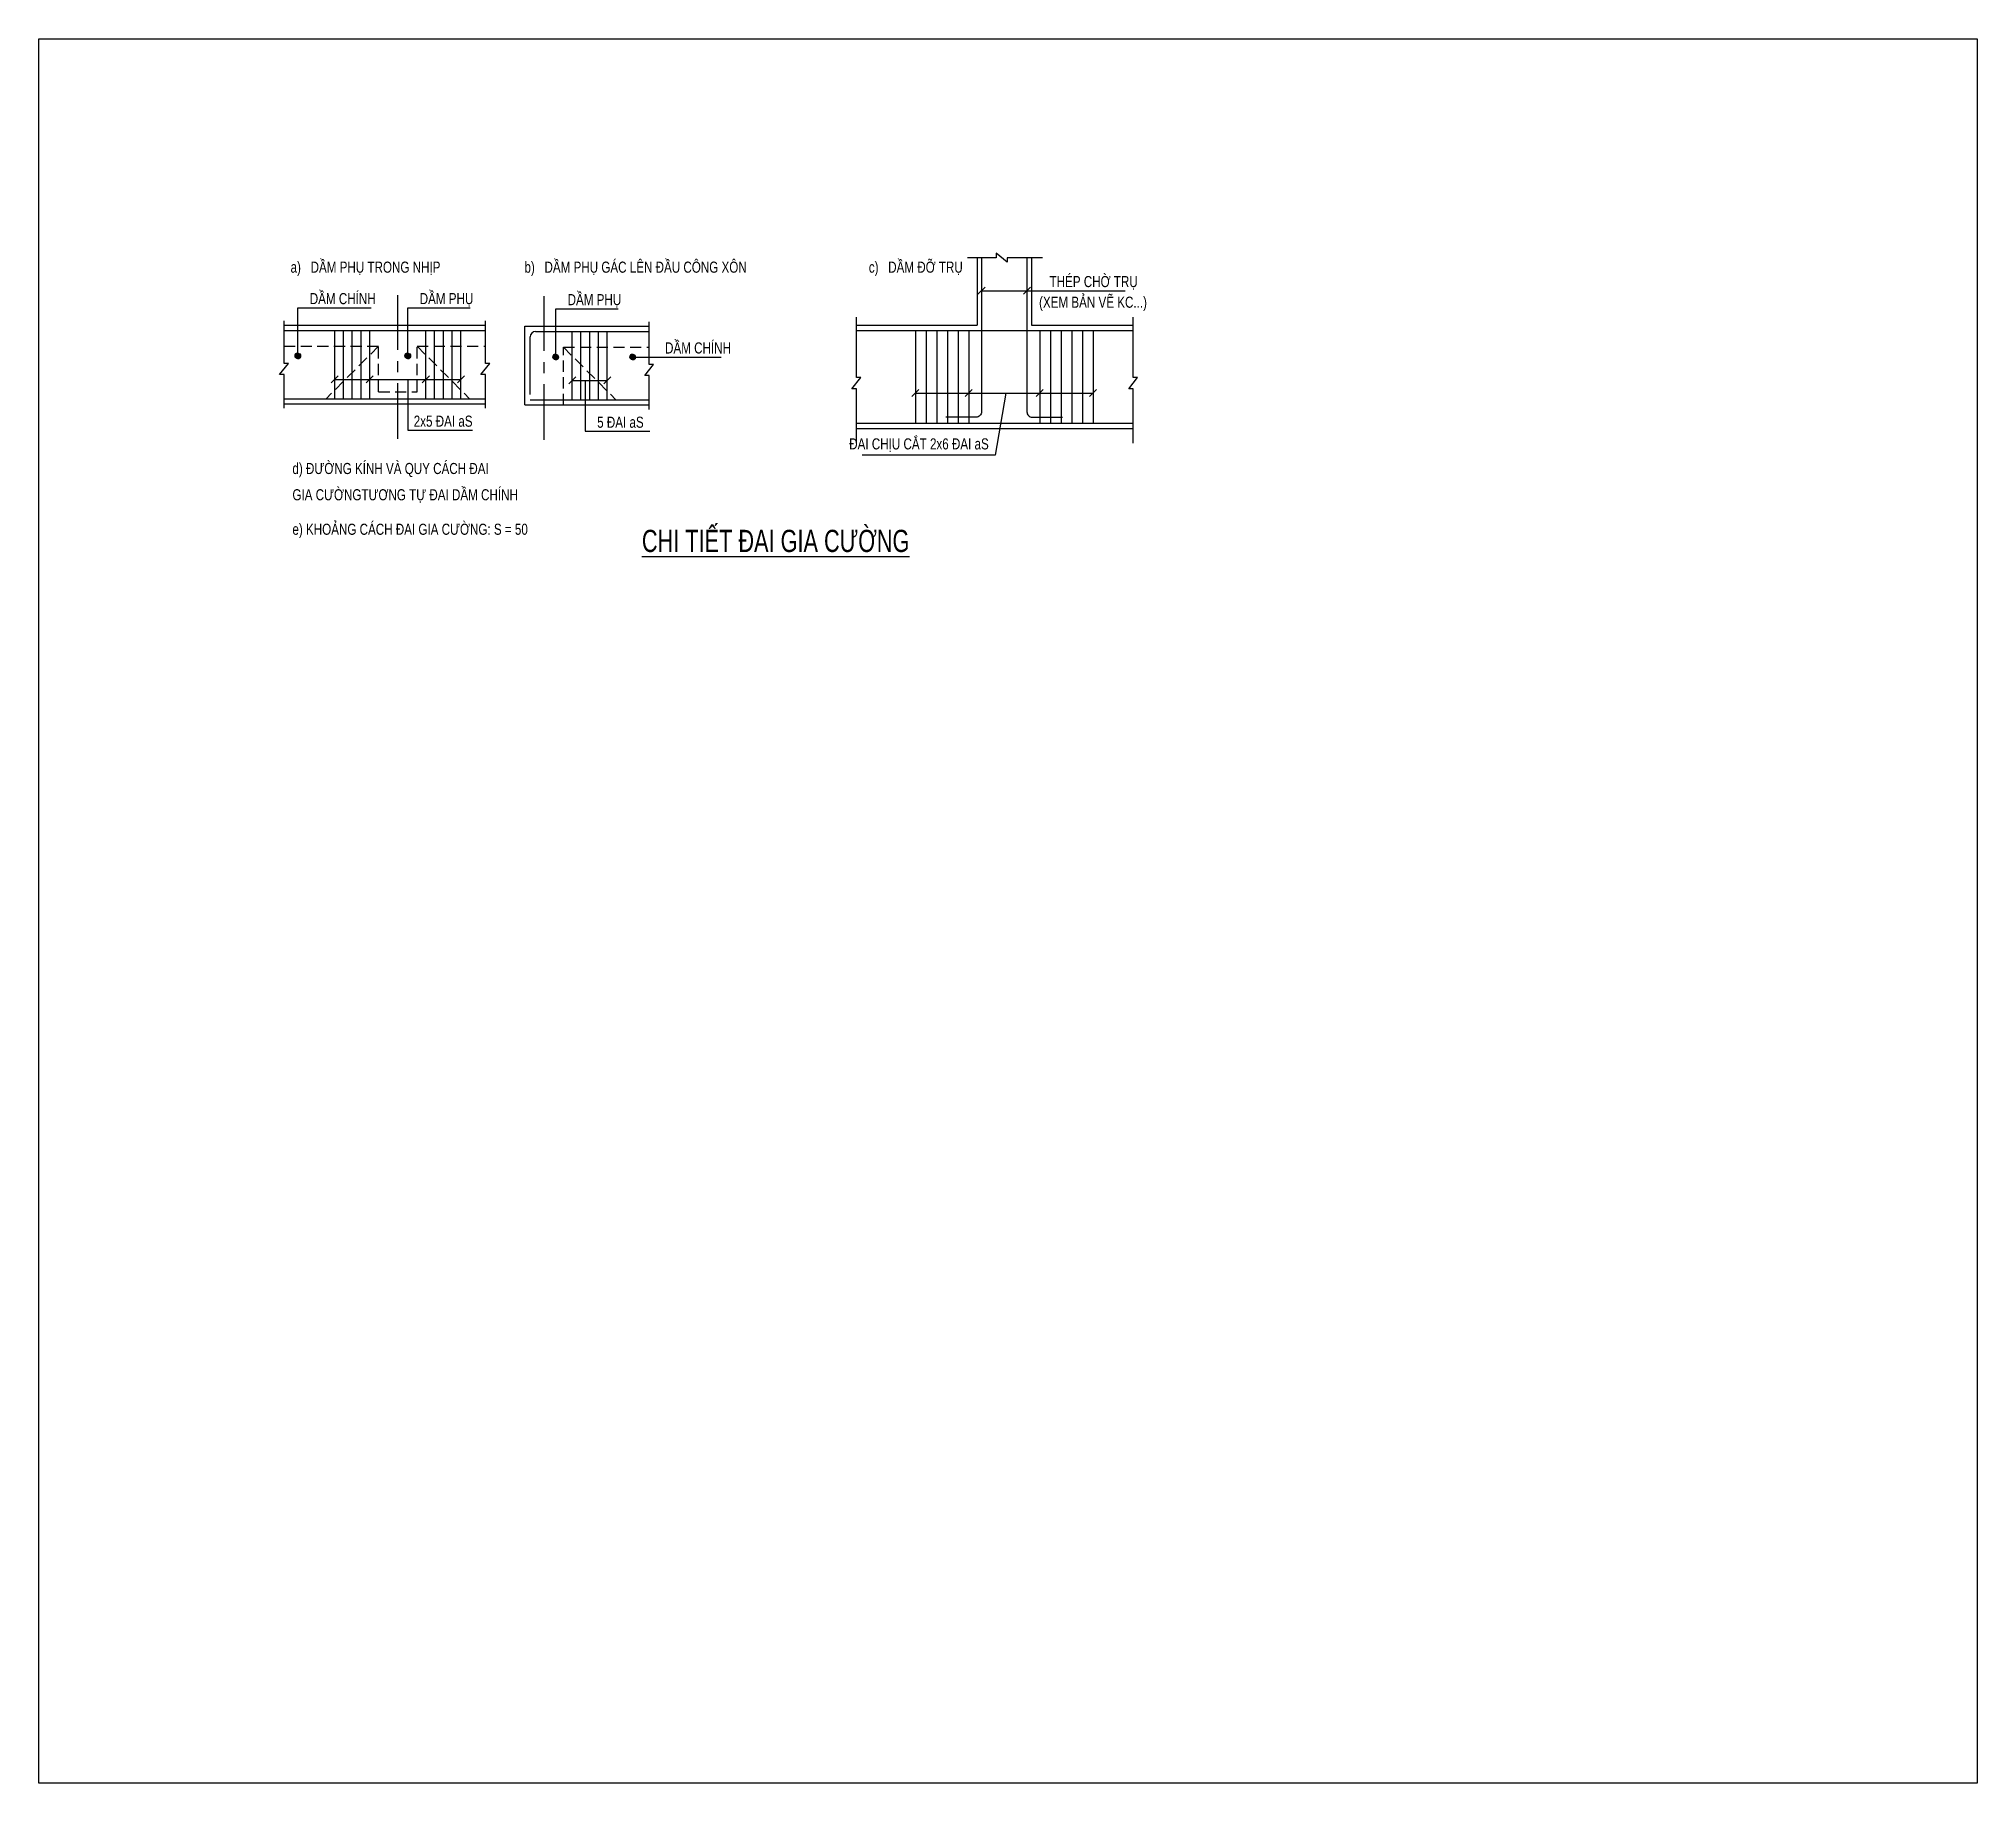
# Model space of a CAD drawing. Header units: millimetres. Extents: x -25284 to 100333, y 0 to 76881.
# Drawn here: x 78504 to 100333, y 45371 to 65014 of the extents above; entities that cross this region are included whole.
import ezdxf
from ezdxf.enums import TextEntityAlignment as Align

# ---------------------------------------------------------------- set-up
doc = ezdxf.new("R2010")
doc.units = ezdxf.units.MM
doc.header["$LTSCALE"] = 500
doc.header["$MEASUREMENT"] = 0
doc.linetypes.add('CENTER', pattern=[2, 1.25, -0.25, 0.25, -0.25])
doc.linetypes.add('HIDDEN', pattern=[0.375, 0.25, -0.125])
for name, color, linetype in [('AXIS', 5, 'CENTER'), ('BORDER', 3, 'Continuous'), ('CHI', 1, 'Continuous'), ('KCS_BORDER', 3, 'Continuous'), ('KCS_CHI', 1, 'Continuous'), ('KCS_HATCH', 201, 'Continuous'), ('KCS_HIDDEN', 8, 'HIDDEN'), ('KCS_STEEL', 4, 'Continuous'), ('KCS_TEXT', 2, 'Continuous'), ('KCS_TEXT_TCK', 3, 'Continuous'), ('STEEL', 4, 'Continuous')]:
    doc.layers.add(name, color=color, linetype=linetype)
doc.styles.add('KCS_SMTEXT', font='arial.ttf', dxfattribs={"width": 0.7})

msp = doc.modelspace()

# ---------------------------------------------------------------- texts
at = {"layer": 'KCS_TEXT', "style": 'KCS_SMTEXT', "width": 0.75}
for s, p in [('a)   DẦM PHỤ TRONG NHỊP  ', (81339.4, 62380)), ('b)   DẦM PHỤ GÁC LÊN ĐẦU CÔNG XÔN', (83973.2, 62380)), ('c)   DẦM ĐỠ TRỤ ', (87851.2, 62380)), ('THÉP CHỜ TRỤ', (89886.5, 62217.8)), ('  DẦM CHÍNH', (81482.8, 62025.9)), ('  DẦM PHỤ', (82720.9, 62025.9)), ('  DẦM PHỤ', (84386.5, 62014.2)), ('(XEM BẢN VẼ KC...)', (89768.2, 61985.6)), ('  DẦM CHÍNH', (85483.8, 61470.3)), ('ĐAI CHỊU CẮT 2x6 ĐAI aS', (87630.2, 60390.1)), ('d) ĐƯỜNG KÍNH VÀ QUY CÁCH ĐAI ', (81360.3, 60112.9)), ('GIA CƯỜNGTƯƠNG TỰ ĐAI DẦM CHÍNH', (81360.3, 59817.2)), ('e) KHOẢNG CÁCH ĐAI GIA CƯỜNG: S = 50', (81360.3, 59428.8))]:
    msp.add_text(s, height=125, dxfattribs=at).set_placement(p)
for s, p in [('2x5 ĐAI aS', (83057.5, 60645.9)), ('5 ĐAI aS', (85053.8, 60634.2))]:
    msp.add_text(s, height=125, dxfattribs=at).set_placement(p, align=Align.CENTER)
at = {"layer": 'KCS_TEXT_TCK', "color": 4, "style": 'KCS_SMTEXT', "width": 0.7}
msp.add_text('%%UCHI TIẾT ĐAI GIA CƯỜNG', height=250, dxfattribs=at).set_placement((85295.8, 59234.9))

# ---------------------------------------------------------------- hatches: boundary and pattern name
at = {"layer": 'KCS_HATCH'}
h = msp.add_hatch(dxfattribs=at)
h.set_pattern_fill('ANSI31', color=256, scale=1.971432, style=0)
h.set_pattern_definition([(45, (20511.69748, 66819.31546), (-0.1742515808, 0.1742515808), [])])
h.paths.add_polyline_path([(81452.8, 61442.5, 1), (81389.8, 61442.5, 1)])
h = msp.add_hatch(dxfattribs=at)
h.set_pattern_fill('ANSI31', color=256, scale=1.971432, style=0)
h.set_pattern_definition([(45, (21749.81638, 66819.31546), (-0.1742515808, 0.1742515808), [])])
h.paths.add_polyline_path([(82691, 61442.5, 1), (82627.9, 61442.5, 1)])
h = msp.add_hatch(dxfattribs=at)
h.set_pattern_fill('ANSI31', color=256, scale=1.971432, style=0)
h.set_pattern_definition([(45, (23415.43107, 66807.6551), (-0.1742515808, 0.1742515808), [])])
h.paths.add_polyline_path([(84356.6, 61430.9, 1), (84293.5, 61430.9, 1)])
h = msp.add_hatch(dxfattribs=at)
h.set_pattern_fill('ANSI31', color=256, scale=1.971432, style=0)
h.set_pattern_definition([(45, (24283.02823, 66807.6551), (-0.1742515808, 0.1742515808), [])])
h.paths.add_polyline_path([(85224.2, 61430.9, 1), (85161.1, 61430.9, 1)])

# ---------------------------------------------------------------- linework, layer by layer
at = {"layer": 'AXIS'}
for p, q in [((82547.1, 60510.4), (82547.1, 62126.5)), ((84195.2, 60498.8), (84195.2, 62114.8))]:
    msp.add_line(p, q, dxfattribs=at)
at = {"layer": 'BORDER'}
for p, q in [((81265.7, 61789.3), (83532.8, 61789.3)), ((83978.4, 61777.6), (85378.1, 61777.6)), ((83978.4, 60890.5), (83978.4, 61777.6)), ((81265.7, 60902.1), (83532.8, 60902.1)), ((83978.4, 60890.5), (85378.1, 60890.5))]:
    msp.add_line(p, q, dxfattribs=at)
at = {"layer": 'BORDER', "linetype": 'HIDDEN'}
for p, q in [((81265.7, 61552.7), (82330.3, 61552.7)), ((82330.3, 61040.1), (82330.3, 61552.7)), ((82764, 61552.7), (83532.8, 61552.7)), ((82764, 61040.1), (82764, 61552.7)), ((84412.1, 61541.1), (85378.1, 61541.1)), ((84412.1, 60890.5), (84412.1, 61541.1)), ((82330.3, 61040.1), (82764, 61040.1))]:
    msp.add_line(p, q, dxfattribs=at)
at = {"layer": 'BORDER', "color": 1}
for points in [[(81265.7, 60852.9), (81265.7, 61234.8), (81216.4, 61234.8), (81315, 61358), (81265.7, 61358), (81265.7, 61838.6)], [(83532.8, 60852.9), (83532.8, 61234.8), (83483.5, 61234.8), (83582.1, 61358), (83532.8, 61358), (83532.8, 61838.6)], [(85378.1, 60841.2), (85378.1, 61223.2), (85328.8, 61223.2), (85427.4, 61346.4), (85378.1, 61346.4), (85378.1, 61826.9)]]:
    msp.add_lwpolyline(points, dxfattribs=at)
at = {"layer": 'CHI'}
for p, q in [((81421.3, 61986.4), (82248.5, 61986.4)), ((81421.3, 61442.5), (81421.3, 61986.4)), ((82659.4, 61986.4), (83362.3, 61986.4)), ((82659.4, 61442.5), (82659.4, 61986.4)), ((84325, 61974.8), (85027.9, 61974.8)), ((84325, 61430.9), (84325, 61974.8)), ((85192.6, 61430.9), (86187.3, 61430.9)), ((81837.4, 61178.1), (83256.8, 61178.1)), ((82659.4, 61178.1), (82659.4, 60606.4)), ((84510.6, 61166.5), (84904.9, 61166.5)), ((84655.7, 61166.5), (84655.7, 60594.8)), ((82659.4, 60606.4), (83388.8, 60606.4)), ((84655.7, 60594.8), (85385.2, 60594.8))]:
    msp.add_line(p, q, dxfattribs=at)
at = {"layer": 'CHI', "color": 3}
for p, q in [((81798, 61138.7), (81876.8, 61217.6)), ((82192.3, 61138.7), (82271.1, 61217.6)), ((82823.1, 61138.7), (82902, 61217.6)), ((83217.4, 61138.7), (83296.3, 61217.6)), ((84471.2, 61127.1), (84550.1, 61205.9)), ((84865.5, 61127.1), (84944.4, 61205.9))]:
    msp.add_line(p, q, dxfattribs=at)
at = {"layer": 'CHI'}
for centre in [(81421.3, 61442.5), (82659.4, 61442.5), (84325, 61430.9), (85192.6, 61430.9)]:
    msp.add_circle(centre, 31.5, dxfattribs=at)
at = {"layer": 'KCS_BORDER'}
for p, q in [((87710.7, 61789.3), (89070.1, 61789.3)), ((89681.5, 61789.3), (90827.7, 61789.3)), ((87710.7, 60625.2), (90827.7, 60625.2)), ((89075.8, 60625.2), (89675.8, 60625.2))]:
    msp.add_line(p, q, dxfattribs=at)
at = {"layer": 'KCS_BORDER', "color": 1}
for points in [[(89805.9, 62549.4), (89408.7, 62549.4), (89408.7, 62499.4), (89283.7, 62599.4), (89283.7, 62549.4), (88962.9, 62549.4)], [(87710.7, 60459.6), (87710.7, 61074.2), (87660.7, 61074.2), (87760.7, 61199.2), (87710.7, 61199.2), (87710.7, 61879)], [(90827.7, 60459.6), (90827.7, 61074.2), (90777.7, 61074.2), (90877.7, 61199.2), (90827.7, 61199.2), (90827.7, 61879)]]:
    msp.add_lwpolyline(points, dxfattribs=at)
at = {"layer": 'KCS_BORDER'}
for points in [[(89070.1, 62549.4), (89070.1, 61789.3)], [(89681.5, 62549.4), (89681.5, 61789.3)]]:
    msp.add_lwpolyline(points, dxfattribs=at)
at = {"layer": 'KCS_CHI', "color": 3}
for p, q in [((89080.1, 62137.8), (89160.1, 62217.8)), ((89591.5, 62137.8), (89671.5, 62217.8)), ((88335.8, 60985.2), (88415.8, 61065.2)), ((88935.8, 60985.2), (89015.8, 61065.2)), ((89735.8, 60985.2), (89815.8, 61065.2)), ((90335.8, 60985.2), (90415.8, 61065.2))]:
    msp.add_line(p, q, dxfattribs=at)
at = {"layer": 'KCS_CHI'}
for p, q in [((89120.1, 62177.8), (90739, 62177.8)), ((88375.8, 61025.2), (90375.8, 61025.2))]:
    msp.add_line(p, q, dxfattribs=at)
msp.add_lwpolyline([(89395.8, 61025.2), (89275.8, 60325.2), (87775.8, 60325.2)], dxfattribs=at)
at = {"layer": 'KCS_HATCH'}
msp.add_lwpolyline([(78503.7, 65014.3), (100333.3, 65014.3), (100333.3, 45370.8), (78503.7, 45370.8)], close=True, dxfattribs=at)
at = {"layer": 'KCS_HIDDEN'}
for p, q in [((82330.3, 61552.7), (81738.8, 60961.3)), ((82764, 61552.7), (83355.4, 60961.3)), ((84412.1, 61541.1), (85003.5, 60949.6))]:
    msp.add_line(p, q, dxfattribs=at)
at = {"layer": 'KCS_STEEL'}
for p, q in [((87710.7, 61729.3), (90827.7, 61729.3)), ((88375.8, 61729.3), (88375.8, 60685.2)), ((88475.8, 61729.3), (90827.7, 61729.3)), ((88495.8, 61729.3), (88495.8, 60685.2)), ((88615.8, 61729.3), (88615.8, 60685.2)), ((88735.8, 61729.3), (88735.8, 60685.2)), ((88855.8, 61729.3), (88855.8, 60685.2)), ((88975.8, 61729.3), (88975.8, 60685.2)), ((89775.8, 61729.3), (89775.8, 60685.2)), ((89895.8, 61729.3), (89895.8, 60685.2)), ((90015.8, 61729.3), (90015.8, 60685.2)), ((90135.8, 61729.3), (90135.8, 60685.2)), ((90255.8, 61729.3), (90255.8, 60685.2)), ((90375.8, 61729.3), (90375.8, 60685.2)), ((87710.7, 60685.2), (90827.7, 60685.2))]:
    msp.add_line(p, q, dxfattribs=at)
for points in [[(89120.1, 62549.4), (89120.1, 60813.2, -0.4142136), (89060.1, 60753.2), (88720.1, 60753.2)], [(89631.5, 62549.4), (89631.5, 60813.2, 0.4142136), (89691.5, 60753.2), (90031.5, 60753.2)]]:
    msp.add_lwpolyline(points, format="xyb", dxfattribs=at)
at = {"layer": 'STEEL'}
for p, q in [((81265.7, 61730.1), (83532.8, 61730.1)), ((81837.4, 60961.3), (81837.4, 61730.1)), ((81936, 60961.3), (81936, 61730.1)), ((82034.5, 60961.3), (82034.5, 61730.1)), ((82133.1, 60961.3), (82133.1, 61730.1)), ((82231.7, 60961.3), (82231.7, 61730.1)), ((82862.5, 60961.3), (82862.5, 61730.1)), ((82961.1, 60961.3), (82961.1, 61730.1)), ((83059.7, 60961.3), (83059.7, 61730.1)), ((83158.3, 60961.3), (83158.3, 61730.1)), ((83256.8, 60961.3), (83256.8, 61730.1)), ((84037.5, 61008.8), (84037.5, 61659.3)), ((84096.6, 61718.5), (85378.1, 61718.5)), ((84510.6, 60949.6), (84510.6, 61718.5)), ((84609.2, 60949.6), (84609.2, 61718.5)), ((84707.8, 60949.6), (84707.8, 61718.5)), ((84806.4, 60949.6), (84806.4, 61718.5)), ((84904.9, 60949.6), (84904.9, 61718.5)), ((81265.7, 60961.3), (83532.8, 60961.3)), ((84037.5, 60949.6), (85378.1, 60949.6))]:
    msp.add_line(p, q, dxfattribs=at)
msp.add_arc((84096.6, 61659.3), 59.1, 90, 180, dxfattribs=at)

msp.set_redraw_order([(e.dxf.handle, doc.entitydb.next_handle()) for e in msp.query("TEXT MTEXT ATTDEF DIMENSION ARC_DIMENSION")])  # texts and dimensions are drawn at this point

doc.saveas('drawing.dxf')
